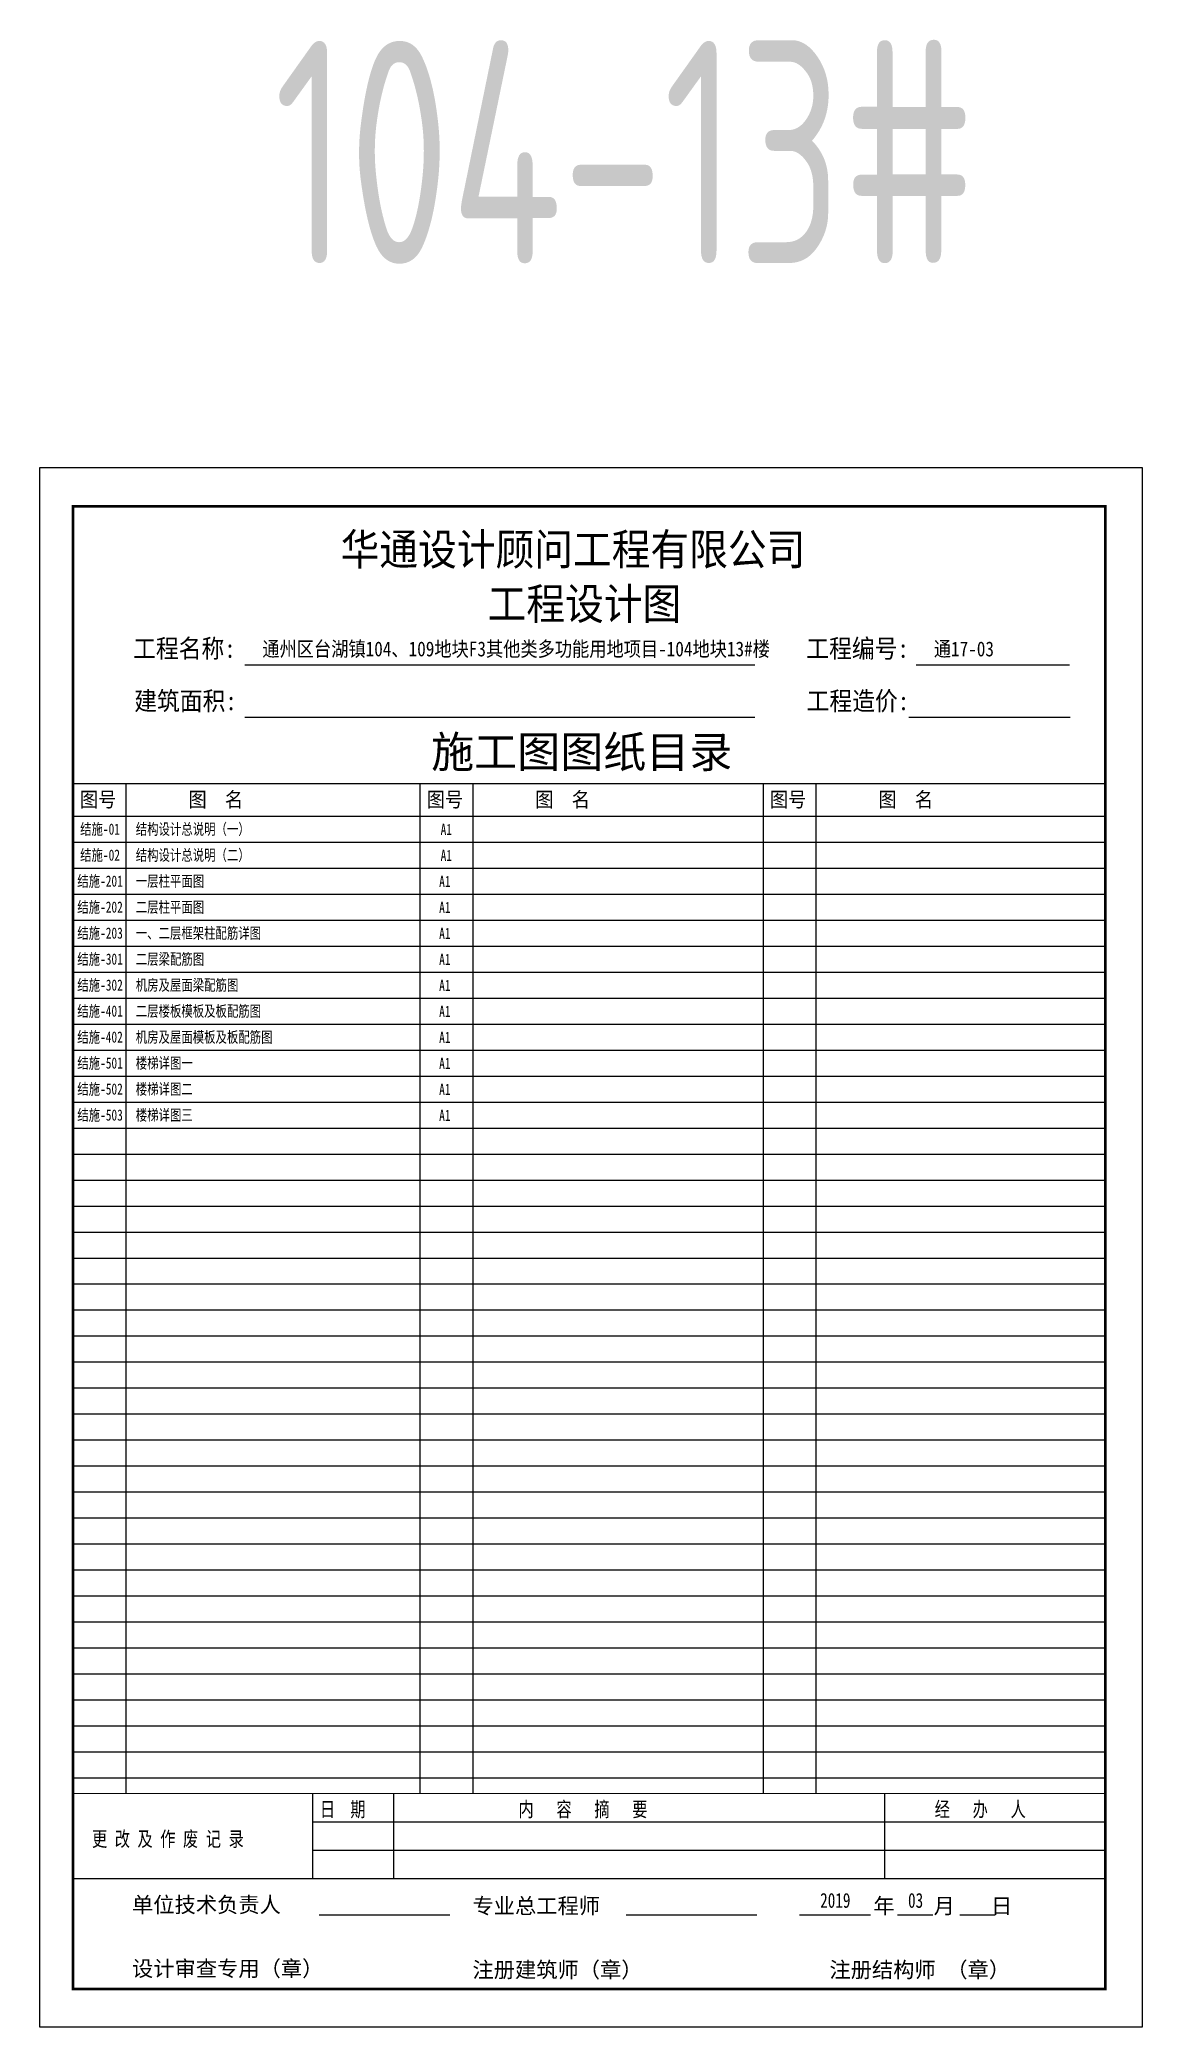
# Model space of a CAD drawing. Extents: x -67167 to 417929, y -86205 to 407116.
# Drawn here: x 218218 to 247918, y 353595 to 407116 of the extents above; entities that cross this region are included whole.
import ezdxf
from ezdxf.enums import TextEntityAlignment as Align

# ---------------------------------------------------------------- set-up
doc = ezdxf.new("R2010")
doc.units = 0
doc.header["$LTSCALE"] = 1000
doc.layers.add('核', color=6, linetype='Continuous', lineweight=9, plot=False)
for name, color, linetype in [('限价房base$0$PUB_TEXT', 7, 'Continuous'), ('限价房base$0$S-ANNO-TABS', 4, 'Continuous'), ('限价房base$0$TEXT', 7, 'Continuous')]:
    doc.layers.add(name, color=color, linetype=linetype)
doc.styles.add('TSSD_Bold', font='tssdeng2.shx', dxfattribs={"width": 0.7, "bigfont": 'china.shx'})
doc.styles.add('限价房base$0$-黑体', font='simhei.ttf', dxfattribs={"width": 0.8})
doc.styles.add('限价房base$0$H1', font='')
doc.styles.get('限价房base$0$H1').set_extended_font_data('SimSun')

msp = doc.modelspace()

# ---------------------------------------------------------------- texts
at = {"style": '限价房base$0$H1', "width": 0.75}
for p in [(229016.804, 385851.727), (229016.804, 385151.759), (228977.334, 384451.759), (228977.334, 383751.759), (228977.334, 383051.759), (228977.334, 382351.759), (228977.334, 381651.759), (228977.334, 380951.759), (228977.334, 380251.759), (228977.334, 379551.759), (228977.334, 378851.759), (228977.334, 378151.759)]:
    msp.add_text('A1', height=300, dxfattribs=at).set_placement(p, align=Align.MIDDLE_LEFT)
at = {"layer": '核', "style": 'TSSD_Bold', "width": 0.7}
msp.add_text('104-13#', height=6000, dxfattribs=at).set_placement((224528.219, 399284.333), align=Align.BOTTOM_LEFT)
at = {"layer": '限价房base$0$TEXT', "style": '限价房base$0$-黑体'}
for s, height, width, p in [('华通设计顾问工程有限公司', 850, 0.9, (226321.66, 392968.017)), ('工程设计图', 850, 0.9, (230282.66, 391503.017)), ('工程名称:', 500, 0.9, (220733.985, 390473.432)), ('通州区台湖镇104、109地块F3其他类多功能用地项目-104地块13#楼', 400, 0.85, (224214.389, 390511.496)), ('工程编号:', 500, 0.9, (238867.635, 390473.432)), ('通17-03', 400, 0.85, (242302.752, 390511.496)), ('建筑面积:', 500, 0.9, (220763.463, 389061.382)), ('工程造价:', 500, 0.9, (238876.757, 389061.382)), ('图号', 400, 0.9, (219300.003, 386456.583)), ('图  名 ', 400, 0.9, (222224.208, 386456.583)), ('图号', 400, 0.9, (228643.076, 386456.583)), ('图  名 ', 400, 0.9, (231567.281, 386456.583)), ('图号', 400, 0.9, (237886.149, 386456.583)), ('图  名 ', 400, 0.9, (240810.354, 386456.583)), ('日  期', 400, 0.75, (225766.588, 359265.449)), ('内   容   摘   要', 400, 0.75, (231115.763, 359265.449)), ('经   办   人', 400, 0.75, (242327.021, 359265.449)), ('更 改 及 作 废 记 录', 400, 0.75, (219625.14, 358466.126)), ('2019', 400, 0.75, (239241.263, 356810.949)), ('03', 400, 0.75, (241607.763, 356810.949))]:
    msp.add_text(s, height=height, dxfattribs=dict(at, width=width)).set_placement(p)
at = {"layer": '限价房base$0$TEXT', "style": '限价房base$0$H1'}
for s, height, p in [('施工图图纸目录', 850, (228761.052, 387514.181)), ('单位技术负责人', 420, (220703.363, 356684.795)), ('专业总工程师', 420, (229873.833, 356653.31)), ('年', 420, (240676.091, 356653.31)), ('月', 420, (242297.213, 356653.31)), ('日', 420, (243841.747, 356653.31)), ('设计审查专用（章）', 420, (220703.363, 354965.735)), ('注册建筑师（章）', 420, (229873.833, 354934.251)), ('注册结构师 （章）', 420, (239489.653, 354934.251))]:
    msp.add_text(s, height=height, dxfattribs=at).set_placement(p)
at = {"layer": '限价房base$0$TEXT', "style": '限价房base$0$H1', "width": 0.75}
for s, p in [('结施-01', (219842.927, 385859.928)), ('结施-02', (219842.927, 385159.928)), ('结施-201', (219842.927, 384459.928)), ('结施-202', (219842.927, 383759.928)), ('结施-203', (219842.927, 383059.928)), ('结施-301', (219842.927, 382359.928)), ('结施-302', (219842.927, 381659.928)), ('结施-401', (219842.927, 380959.928)), ('结施-402', (219842.927, 380259.928)), ('结施-501', (219842.927, 379559.928)), ('结施-502', (219842.927, 378859.928)), ('结施-503', (219842.927, 378159.928))]:
    msp.add_text(s, height=300, dxfattribs=at).set_placement(p, align=Align.MIDDLE_CENTER)
for s, p in [('结构设计总说明（一）', (220804.927, 385859.928)), ('结构设计总说明（二）', (220804.927, 385159.928)), ('一层柱平面图 ', (220804.927, 384459.928)), ('二层柱平面图 ', (220804.927, 383759.928)), ('一、二层框架柱配筋详图', (220804.927, 383059.928)), ('二层梁配筋图', (220804.927, 382359.928)), ('机房及屋面梁配筋图', (220804.927, 381659.928)), ('二层楼板模板及板配筋图', (220804.927, 380959.928)), ('机房及屋面模板及板配筋图', (220804.927, 380259.928)), ('楼梯详图一', (220804.927, 379559.928)), ('楼梯详图二', (220804.927, 378859.928)), ('楼梯详图三', (220804.927, 378159.928))]:
    msp.add_text(s, height=300, dxfattribs=at).set_placement(p, align=Align.MIDDLE_LEFT)

# ---------------------------------------------------------------- linework, layer by layer
msp.add_lwpolyline([(218217.856, 395594.993), (247917.856, 395594.993), (247917.856, 353594.993), (218217.857, 353594.992)], close=True)
at = {"layer": '限价房base$0$PUB_TEXT'}
msp.add_lwpolyline([(218217.856, 395594.993), (247917.856, 395594.993), (247917.856, 353594.993), (218217.856, 353594.993)], close=True, dxfattribs=at)
at = {"layer": '限价房base$0$S-ANNO-TABS', "color": 4}
for p, q in [((219111.318, 387089.928), (246919.611, 387089.928)), ((220549.745, 359889.96), (220549.745, 387089.928)), ((228461, 387089.928), (228461, 359889.96)), ((229892.818, 359889.96), (229892.818, 387089.928)), ((237704.073, 387089.928), (237704.073, 359889.96)), ((239135.892, 359889.96), (239135.892, 387089.928)), ((219111.318, 386209.928), (246919.611, 386209.928))]:
    msp.add_line(p, q, dxfattribs=at)
at = {"layer": '限价房base$0$S-ANNO-TABS'}
for p, q in [((219117.927, 387089.928), (219117.927, 359889.96)), ((219117.927, 385509.96), (246926.22, 385509.96)), ((219117.927, 384809.96), (246926.22, 384809.96)), ((219117.927, 384109.96), (246926.22, 384109.96)), ((219117.927, 383409.96), (246926.22, 383409.96)), ((219117.927, 382709.96), (246926.22, 382709.96)), ((219117.927, 382009.96), (246926.22, 382009.96)), ((219117.927, 381309.96), (246926.22, 381309.96)), ((219117.927, 380609.96), (246926.22, 380609.96)), ((219117.927, 379909.96), (246926.22, 379909.96)), ((219117.927, 379209.96), (246926.22, 379209.96)), ((219117.927, 378509.96), (246926.22, 378509.96)), ((219117.927, 377809.96), (246926.22, 377809.96)), ((219117.927, 377109.96), (246926.22, 377109.96)), ((219117.927, 376409.96), (246926.22, 376409.96)), ((219117.927, 375709.96), (246926.22, 375709.96)), ((219117.927, 375009.96), (246926.22, 375009.96)), ((219117.927, 374309.96), (246926.22, 374309.96)), ((219117.927, 373609.96), (246926.22, 373609.96)), ((219117.927, 372909.96), (246926.22, 372909.96)), ((219117.927, 372209.96), (246926.22, 372209.96)), ((219117.927, 371509.96), (246926.22, 371509.96)), ((219117.927, 370809.96), (246926.22, 370809.96)), ((219117.927, 370109.96), (246926.22, 370109.96)), ((219117.927, 369409.96), (246926.22, 369409.96)), ((219117.927, 368709.96), (246926.22, 368709.96)), ((219117.927, 368009.96), (246926.22, 368009.96)), ((219117.927, 367309.96), (246926.22, 367309.96)), ((219117.927, 366609.96), (246926.22, 366609.96)), ((219117.927, 365909.96), (246926.22, 365909.96)), ((219117.927, 365209.96), (246926.22, 365209.96)), ((219117.927, 364509.96), (246926.22, 364509.96)), ((219117.927, 363809.96), (246926.22, 363809.96)), ((219117.927, 363109.96), (246926.22, 363109.96)), ((219117.927, 362409.96), (246926.22, 362409.96)), ((219117.927, 361709.96), (246926.22, 361709.96)), ((219117.927, 361009.96), (246926.22, 361009.96)), ((219117.927, 360309.96), (246926.22, 360309.96))]:
    msp.add_line(p, q, dxfattribs=at)
at = {"layer": '限价房base$0$S-ANNO-TABS', "color": 4, "const_width": 33.409}
msp.add_lwpolyline([(219117.927, 359889.96), (246926.22, 359889.96)], dxfattribs=at)
at = {"layer": '限价房base$0$TEXT', "color": 4}
for p, q in [((223740.68, 390286.217), (237482.822, 390286.217)), ((241829.043, 390286.217), (245956.178, 390286.217)), ((223740.68, 388874.167), (235224.082, 388874.167)), ((223740.68, 388874.167), (237482.822, 388874.167)), ((241625.85, 388874.167), (245254.661, 388874.167)), ((241625.85, 388874.167), (245977.449, 388874.167)), ((225561.108, 359889.96), (225561.108, 357599.051)), ((227747.472, 359889.96), (227747.472, 357599.051)), ((240969.844, 359889.96), (240969.844, 357599.051)), ((225561.108, 359126.323), (246926.22, 359126.323)), ((225561.108, 358362.687), (246926.22, 358362.687)), ((225745.254, 356623.952), (229268.994, 356623.952)), ((234012.328, 356623.921), (237536.067, 356623.921)), ((238687.42, 356623.921), (240596.795, 356623.921)), ((241325.482, 356623.921), (242275.462, 356623.921)), ((243002.25, 356623.921), (243952.23, 356623.921))]:
    msp.add_line(p, q, dxfattribs=at)
at = {"layer": '限价房base$0$TEXT', "color": 4, "const_width": 71.591}
msp.add_lwpolyline([(219117.927, 354628.602), (219117.927, 394551.33), (246926.22, 394551.33), (246926.22, 354628.602)], close=True, dxfattribs=at)
at = {"layer": '限价房base$0$TEXT', "color": 4, "const_width": 33.409}
msp.add_lwpolyline([(219117.927, 357599.051), (246926.22, 357599.051)], dxfattribs=at)

msp.set_redraw_order([(e.dxf.handle, doc.entitydb.next_handle()) for e in msp.query("TEXT MTEXT ATTDEF DIMENSION ARC_DIMENSION")])  # texts and dimensions are drawn at this point

doc.saveas('drawing.dxf')
